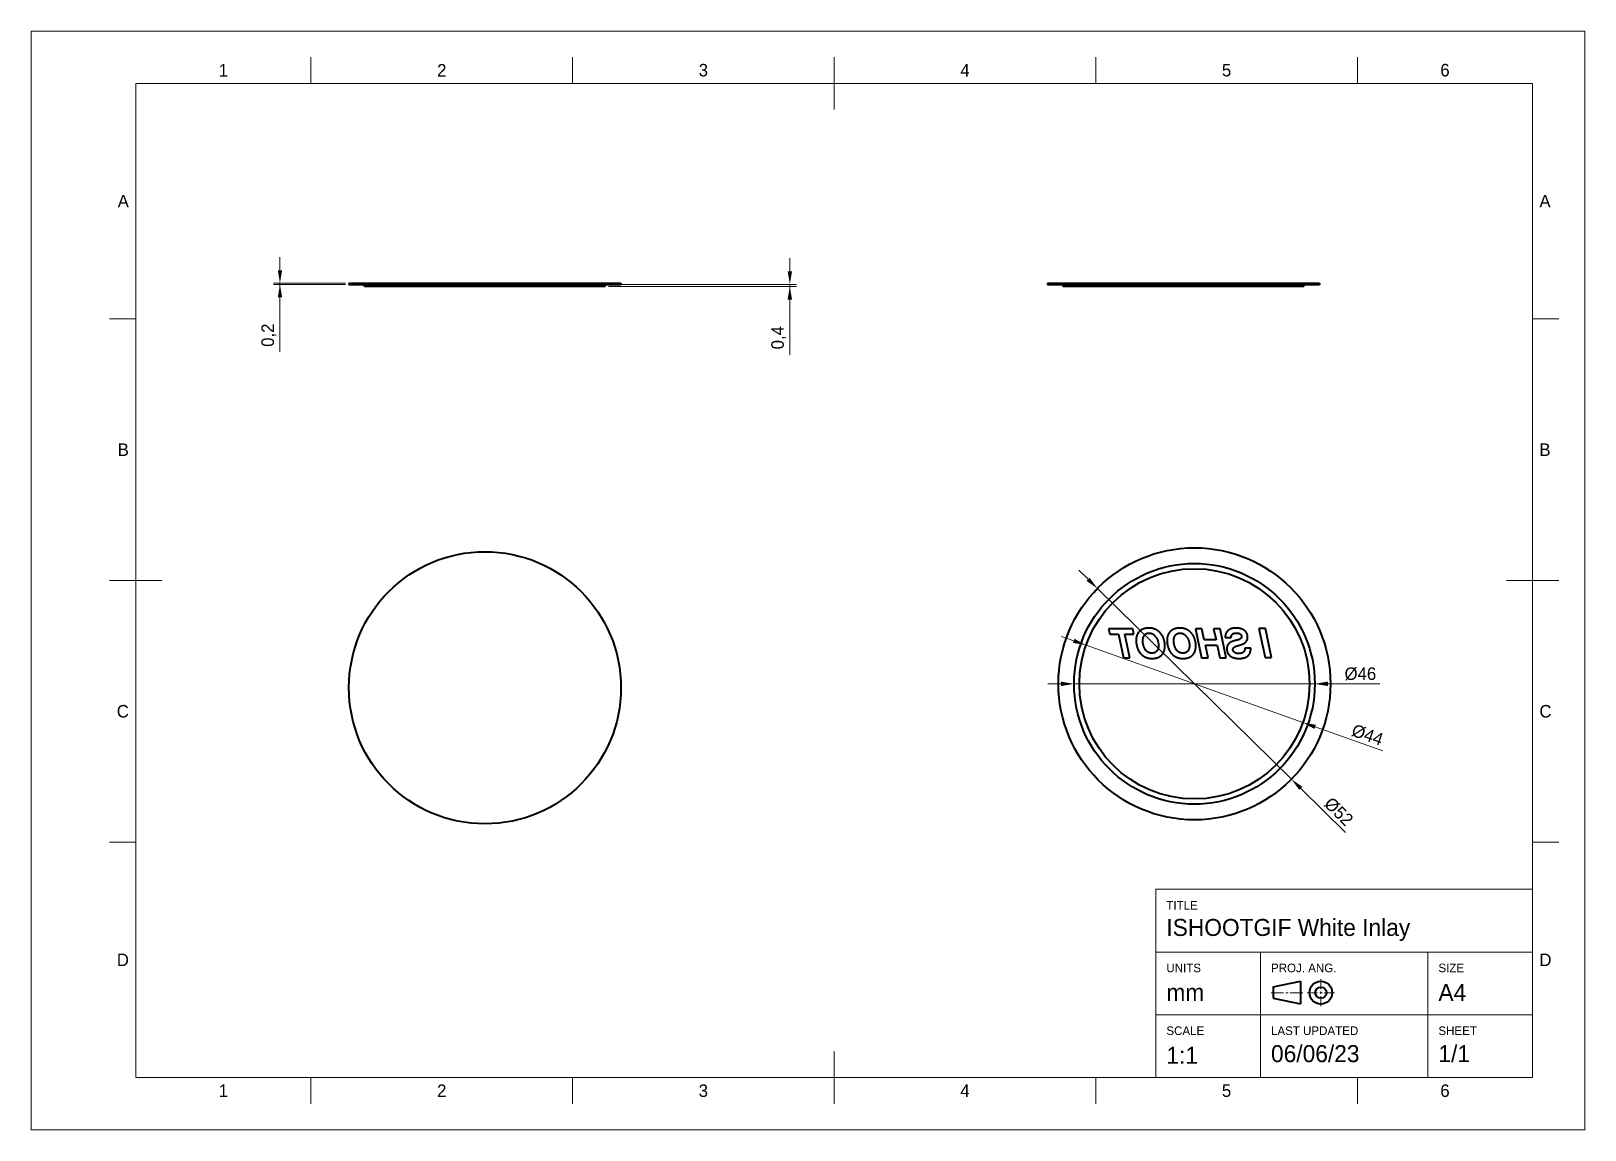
# Paper-space layout 'Sheet' of a CAD drawing. Header units: millimetres. Extents: x 0 to 297, y 0 to 210.
# The model-space entities are those that its viewports show. They can reach past a viewport. Long polylines and large blocks are cut down to what shows.
import ezdxf

# ---------------------------------------------------------------- set-up
doc = ezdxf.new("R2010")
doc.units = ezdxf.units.MM
for name, color, linetype in [('Annotations', 7, 'Continuous'), ('Border', 7, 'Continuous'), ('Geometries', 7, 'Continuous')]:
    doc.layers.add(name, color=color, linetype=linetype)
doc.styles.add('Shapr0', font='txt', dxfattribs={"height": 2.3925})
doc.styles.add('Shapr1', font='txt', dxfattribs={"height": 2.3925})
doc.styles.add('Shapr2', font='txt', dxfattribs={"height": 2.3925})
doc.styles.add('Shapr6', font='txt', dxfattribs={"height": 2.3925})
doc.dimstyles.new('ISO-25', dxfattribs={"dimtxt": 2.5, "dimasz": 2.5, "dimexe": 1.25, "dimexo": 0.625, "dimtad": 1, "dimtxsty": 'Standard', "dimcen": 2.5, "dimadec": 0, "dimazin": 0, "dimtfac": 1, "dimtmove": 0, "dimatfit": 3, "dimfxl": 1, "dimarcsym": 0})

psp = doc.layouts.new('Sheet')

msp = doc.modelspace()

# ---------------------------------------------------------------- texts
at = {"layer": 'Border', "linetype": 'Continuous', "lineweight": 15, "char_height": 2.393, "width": 2.3925, "style": 'Shapr0'}
for s, insert, attachment_point in [('1', (36.75, 201.304), 8), ('2', (78.5, 201.304), 8), ('3', (128.5, 201.304), 8), ('4', (178.5, 201.304), 8), ('5', (228.5, 201.304), 8), ('6', (270.25, 201.304), 8), ('A', (18.696, 177.5), 6), ('A', (288.304, 177.5), 4), ('B', (18.696, 130), 6), ('B', (288.304, 130), 4), ('C', (18.696, 80), 6), ('C', (288.304, 80), 4), ('D', (18.696, 32.5), 6), ('D', (288.304, 32.5), 4), ('1', (36.75, 8.696), 2), ('2', (78.5, 8.696), 2), ('3', (128.5, 8.696), 2), ('4', (178.5, 8.696), 2), ('5', (228.5, 8.696), 2), ('6', (270.25, 8.696), 2)]:
    msp.add_mtext(s, dxfattribs=dict(at, insert=insert, attachment_point=attachment_point))
at = {"layer": 'Border', "linetype": 'Continuous', "lineweight": 15, "attachment_point": 1, "style": 'Shapr1'}
for s, insert, char_height in [('TITLE', (217, 43.75), 1.65), ('ISHOOTGIF White Inlay', (217, 40.32), 3.25), ('UNITS', (217, 31.783), 1.65), ('PROJ. ANG.', (237, 31.783), 1.65), ('SIZE', (269, 31.783), 1.65), ('mm', (217, 27.9), 3.25), ('A4', (269, 27.9), 3.25), ('SCALE', (217, 19.783), 1.65), ('LAST UPDATED', (237, 19.783), 1.65), ('SHEET', (269, 19.783), 1.65), ('1:1', (217, 15.9), 3.25), ('06/06/23', (237, 16.204), 3.25), ('1/1', (269, 16.204), 3.25)]:
    msp.add_mtext(s, dxfattribs=dict(at, insert=insert, char_height=char_height))

# ---------------------------------------------------------------- blocks, each defined once
blk = doc.blocks.new('*D2')
at = {"layer": 'Annotations', "color": 0, "linetype": 'Continuous', "lineweight": 15}
for p, q in [((145.03, 164.1), (145.03, 166.6)), ((110.38, 161.6), (146.28, 161.6)), ((110.38, 161.2), (146.28, 161.2)), ((145.03, 161.2), (145.03, 161.6)), ((145.03, 161.2), (145.03, 148.14)), ((145.03, 158.7), (145.03, 156.2))]:
    blk.add_line(p, q, dxfattribs=at)
at = {"layer": 'Annotations', "color": 0}
for points in [[(144.61, 164.1), (145.45, 164.1), (145.03, 161.6)], [(145.45, 158.7), (144.61, 158.7), (145.03, 161.2)]]:
    blk.add_solid(points, dxfattribs=at)
at = {"layer": 'Defpoints', "color": 0}
for p in [(109.75, 161.6), (109.75, 161.2), (145.03, 161.6)]:
    blk.add_point(p, dxfattribs=at)
at = {"layer": 'Annotations', "color": 0, "lineweight": 15, "insert": (142.9, 151.4), "char_height": 2.393, "attachment_point": 5, "rotation": 90, "style": 'Shapr2'}
blk.add_mtext('\\A1;0,4', dxfattribs=at)
blk = doc.blocks.new('*D3')
at = {"layer": 'Annotations', "color": 0, "linetype": 'Continuous', "lineweight": 15}
for p, q in [((47.57, 164.3), (47.57, 166.8)), ((60.12, 161.8), (46.32, 161.8)), ((60.12, 161.6), (46.32, 161.6)), ((47.57, 161.8), (47.57, 161.6)), ((47.57, 161.6), (47.57, 148.67)), ((47.57, 159.1), (47.57, 156.6))]:
    blk.add_line(p, q, dxfattribs=at)
at = {"layer": 'Annotations', "color": 0}
for points in [[(47.16, 164.3), (47.99, 164.3), (47.57, 161.8)], [(47.99, 159.1), (47.16, 159.1), (47.57, 161.6)]]:
    blk.add_solid(points, dxfattribs=at)
at = {"layer": 'Defpoints', "color": 0}
for p in [(47.57, 161.6), (60.75, 161.8), (60.75, 161.6)]:
    blk.add_point(p, dxfattribs=at)
at = {"layer": 'Annotations', "color": 0, "lineweight": 15, "insert": (45.45, 151.88), "char_height": 2.393, "attachment_point": 5, "rotation": 90, "style": 'Shapr2'}
blk.add_mtext('\\A1;0,2', dxfattribs=at)
blk = doc.blocks.new('*D4')
at = {"layer": 'Annotations', "color": 0, "linetype": 'Continuous', "lineweight": 15}
for p, q in [((196.87, 85.25), (194.37, 85.25)), ((199.37, 85.25), (245.37, 85.25)), ((257.8, 85.25), (247.87, 85.25))]:
    blk.add_line(p, q, dxfattribs=at)
at = {"layer": 'Annotations', "color": 0}
for points in [[(196.87, 84.83), (196.87, 85.67), (199.37, 85.25)], [(247.87, 85.67), (247.87, 84.83), (245.37, 85.25)]]:
    blk.add_solid(points, dxfattribs=at)
at = {"layer": 'Defpoints', "color": 0}
for p in [(199.37, 85.25), (245.37, 85.25)]:
    blk.add_point(p, dxfattribs=at)
at = {"layer": 'Annotations', "color": 0, "lineweight": 15, "insert": (254.08, 87.15), "char_height": 2.393, "attachment_point": 5, "style": 'Shapr6'}
blk.add_mtext('\\A1;%%c46', dxfattribs=at)
blk = doc.blocks.new('*D5')
at = {"layer": 'Annotations', "color": 0, "linetype": 'Continuous', "lineweight": 15}
for p, q in [((199.29, 93.48), (196.93, 94.32)), ((201.64, 92.64), (243.09, 77.86)), ((245.44, 77.02), (258.35, 72.42))]:
    blk.add_line(p, q, dxfattribs=at)
at = {"layer": 'Annotations', "color": 0}
for points in [[(199.15, 93.09), (199.43, 93.87), (201.64, 92.64)], [(245.58, 77.42), (245.3, 76.63), (243.09, 77.86)]]:
    blk.add_solid(points, dxfattribs=at)
at = {"layer": 'Defpoints', "color": 0}
for p in [(201.64, 92.64), (243.09, 77.86)]:
    blk.add_point(p, dxfattribs=at)
at = {"layer": 'Annotations', "color": 0, "lineweight": 15, "insert": (255.43, 75.48), "char_height": 2.393, "attachment_point": 5, "rotation": 340.3767, "style": 'Shapr6'}
blk.add_mtext('\\A1;%%c44', dxfattribs=at)
blk = doc.blocks.new('*D6')
at = {"layer": 'Annotations', "color": 0, "linetype": 'Continuous', "lineweight": 15}
for p, q in [((202.04, 105.23), (200.25, 106.98)), ((203.82, 103.47), (240.91, 67.03)), ((242.69, 65.28), (251.25, 56.86))]:
    blk.add_line(p, q, dxfattribs=at)
at = {"layer": 'Annotations', "color": 0}
for points in [[(201.75, 104.93), (202.33, 105.52), (203.82, 103.47)], [(242.99, 65.57), (242.4, 64.98), (240.91, 67.03)]]:
    blk.add_solid(points, dxfattribs=at)
at = {"layer": 'Defpoints', "color": 0}
for p in [(203.82, 103.47), (240.91, 67.03)]:
    blk.add_point(p, dxfattribs=at)
at = {"layer": 'Annotations', "color": 0, "lineweight": 15, "insert": (249.93, 60.82), "char_height": 2.393, "attachment_point": 5, "rotation": 315.4999, "style": 'Shapr6'}
blk.add_mtext('\\A1;%%c52', dxfattribs=at)
blk = doc.blocks.new('*U7')
at = {"layer": 'Border', "linetype": 'Continuous', "lineweight": 15}
for p, q in [((287, 46), (215, 46)), ((215, 10), (215, 46)), ((287, 10), (287, 46)), ((287, 34), (215, 34)), ((235, 10), (235, 34)), ((267, 10), (267, 34)), ((246.53, 26.88), (246.53, 28.83)), ((237, 26.23), (239.38, 26.23)), ((239.82, 26.23), (240.25, 26.23)), ((243.07, 26.23), (240.68, 26.23)), ((245.88, 26.23), (243.93, 26.23)), ((246.32, 26.23), (246.75, 26.23)), ((246.53, 26.02), (246.53, 26.45)), ((246.53, 25.58), (246.53, 23.63)), ((247.18, 26.23), (249.13, 26.23)), ((287, 22), (215, 22)), ((287, 10), (215, 10))]:
    blk.add_line(p, q, dxfattribs=at)
at = {"layer": 'Border', "linetype": 'Continuous', "lineweight": 40}
for p, q in [((237.43, 27.32), (242.63, 28.4)), ((237.43, 27.32), (237.43, 25.15)), ((242.63, 28.4), (242.63, 24.07)), ((237.43, 25.15), (242.63, 24.07))]:
    blk.add_line(p, q, dxfattribs=at)
for radius in [2.17, 1.08]:
    blk.add_circle((246.53, 26.23), radius, dxfattribs=at)

# ---------------------------------------------------------------- dimensions: what is measured, and where the dimension line sits
at = {"layer": 'Annotations', "linetype": 'Continuous', "lineweight": 15}
for base, p1, p2, picture, middle in [((47.572, 161.6), (60.75, 161.8), (60.75, 161.6), '*D3', (47.572, 151.879)), ((145.029, 161.6), (109.75, 161.2), (109.75, 161.6), '*D2', (145.029, 151.404))]:
    dim = msp.add_linear_dim(base=base, p1=p1, p2=p2, angle=90, dimstyle='ISO-25', override={"dimscale": 1, "dimgap": 0.7, "dimdec": 2, "dimlfac": 1, "dimrnd": 0.01, "dimzin": 8, "dimdsep": 44, "dimtxsty": 'Shapr2', "dimse1": 0, "dimse2": 0, "dimadec": 2, "dimtol": 0, "dimlim": 0, "dimtp": 0, "dimtm": 0, "dimtfac": 0.6, "dimtdec": 8, "dimfrac": 2, "dimtolj": 1, "dimlwd": 15, "dimlwe": 15}, dxfattribs=at)
    dim.commit()
    dim.dimension.update_dxf_attribs({"geometry": picture, "text_midpoint": middle, "dimtype": 160})
for p1, p2, picture, middle in [((203.821, 103.475), (240.91, 67.027), '*D6', (248.601, 59.47)), ((201.643, 92.639), (243.088, 77.863), '*D5', (254.791, 73.69))]:
    dim = msp.add_diameter_dim_2p(p1=p1, p2=p2, dimstyle='ISO-25', override={"dimscale": 1, "dimgap": 0.7, "dimdec": 2, "dimlfac": 1, "dimrnd": 0.01, "dimzin": 8, "dimdsep": 44, "dimtxsty": 'Shapr6', "dimcen": 2.5, "dimadec": 2, "dimtol": 0, "dimlim": 0, "dimtp": 0, "dimtm": 0, "dimtfac": 0.6, "dimtdec": 8, "dimtofl": 1, "dimfrac": 2, "dimtolj": 1, "dimlwd": 15, "dimlwe": 15}, dxfattribs=at)
    dim.commit()
    dim.dimension.update_dxf_attribs({"geometry": picture, "text_midpoint": middle, "dimtype": 163})
dim = msp.add_diameter_dim_2p(p1=(199.365, 85.251), p2=(245.365, 85.251), dimstyle='ISO-25', override={"dimscale": 1, "dimgap": 0.7, "dimdec": 2, "dimlfac": 1, "dimrnd": 0.01, "dimzin": 8, "dimdsep": 44, "dimtxsty": 'Shapr6', "dimcen": 2.5, "dimadec": 2, "dimtol": 0, "dimlim": 0, "dimtp": 0, "dimtm": 0, "dimtfac": 0.6, "dimtdec": 8, "dimtofl": 1, "dimfrac": 2, "dimtolj": 1, "dimlwd": 15, "dimlwe": 15}, dxfattribs=at)
dim.commit()
dim.dimension.update_dxf_attribs({"geometry": '*D4', "text_midpoint": (254.085, 87.147)})

# ---------------------------------------------------------------- linework, layer by layer
at = {"layer": 'Border', "linetype": 'Continuous', "lineweight": 15}
for p, q in [((53.5, 200), (53.5, 205)), ((103.5, 200), (103.5, 205)), ((153.5, 195), (153.5, 205)), ((203.5, 200), (203.5, 205)), ((253.5, 200), (253.5, 205)), ((287, 200), (20, 200)), ((20, 200), (20, 10)), ((287, 10), (287, 200)), ((20, 155), (15, 155)), ((287, 155), (292, 155)), ((25, 105), (15, 105)), ((282, 105), (292, 105)), ((20, 55), (15, 55)), ((287, 55), (292, 55)), ((153.5, 15), (153.5, 5)), ((20, 10), (287, 10)), ((53.5, 10), (53.5, 5)), ((103.5, 10), (103.5, 5)), ((203.5, 10), (203.5, 5)), ((253.5, 10), (253.5, 5))]:
    msp.add_line(p, q, dxfattribs=at)
at = {"layer": 'Geometries', "linetype": 'Continuous', "lineweight": 40}
for p, q in [((60.75, 161.8), (60.75, 161.6)), ((60.75, 161.8), (112.75, 161.8)), ((60.75, 161.6), (63.75, 161.6)), ((63.75, 161.2), (63.75, 161.6)), ((63.75, 161.6), (109.75, 161.6)), ((109.75, 161.2), (63.75, 161.2)), ((109.75, 161.2), (109.75, 161.6)), ((109.75, 161.6), (112.75, 161.6)), ((112.75, 161.8), (112.75, 161.6)), ((194.25, 161.8), (194.25, 161.6)), ((194.25, 161.8), (246.25, 161.8)), ((194.25, 161.6), (197.25, 161.6)), ((197.25, 161.2), (197.25, 161.6)), ((197.25, 161.6), (243.25, 161.6)), ((243.25, 161.2), (197.25, 161.2)), ((243.25, 161.2), (243.25, 161.6)), ((243.25, 161.6), (246.25, 161.6)), ((246.25, 161.8), (246.25, 161.6)), ((210.588, 95.78), (205.949, 95.78)), ((205.949, 95.78), (206.167, 94.752)), ((210.806, 94.752), (210.588, 95.78)), ((223.788, 95.78), (222.558, 95.78)), ((222.558, 95.78), (223.733, 90.222)), ((224.239, 93.647), (223.788, 95.78)), ((226.041, 95.78), (226.037, 95.779)), ((226.037, 95.779), (226.488, 93.647)), ((227.267, 95.78), (226.041, 95.78)), ((228.434, 90.222), (227.267, 95.78)), ((235.923, 95.836), (234.693, 95.836)), ((234.693, 95.836), (235.868, 90.278)), ((237.09, 90.278), (235.923, 95.836)), ((206.167, 94.752), (207.833, 94.752)), ((207.833, 94.752), (208.783, 90.222)), ((209.063, 94.752), (210.806, 94.752)), ((210.012, 90.222), (209.063, 94.752)), ((226.488, 93.647), (224.239, 93.647)), ((224.963, 90.222), (224.457, 92.62)), ((224.457, 92.62), (226.706, 92.62)), ((226.706, 92.62), (227.212, 90.222)), ((228.242, 94.122), (229.402, 94.122)), ((208.783, 90.222), (210.012, 90.222)), ((223.733, 90.222), (224.963, 90.222)), ((227.212, 90.222), (228.434, 90.222)), ((233.138, 92.067), (231.978, 92.067)), ((235.868, 90.278), (237.09, 90.278))]:
    msp.add_line(p, q, dxfattribs=at)
at = {"layer": 'Geometries', "linetype": 'Continuous', "lineweight": 40, "flags": 128}
for points in [[(213.681, 95.912), (213.645, 95.912), (213.595, 95.911), (213.545, 95.91), (213.495, 95.908), (213.445, 95.905), (213.395, 95.902), (213.345, 95.898), (213.296, 95.893), (213.246, 95.887), (213.196, 95.881), (213.147, 95.874), (213.106, 95.868), (213.065, 95.861), (213.024, 95.853), (212.983, 95.845), (212.942, 95.837), (212.901, 95.828), (212.859, 95.817), (212.816, 95.806), (212.773, 95.795), (212.731, 95.782), (212.689, 95.769), (212.647, 95.756), (212.609, 95.742), (212.571, 95.729), (212.534, 95.714), (212.497, 95.699), (212.459, 95.683), (212.423, 95.667), (212.386, 95.65), (212.35, 95.632), (212.322, 95.617), (212.293, 95.602), (212.265, 95.587), (212.237, 95.57), (212.209, 95.554), (212.18, 95.536), (212.152, 95.518), (212.123, 95.499), (212.095, 95.479), (212.068, 95.46), (212.039, 95.438), (212.011, 95.416), (211.983, 95.394), (211.956, 95.371), (211.929, 95.347), (211.902, 95.323), (211.876, 95.299), (211.851, 95.274), (211.826, 95.248), (211.801, 95.222), (211.777, 95.196), (211.753, 95.169), (211.73, 95.142), (211.707, 95.114), (211.685, 95.086), (211.662, 95.055), (211.639, 95.023), (211.616, 94.991), (211.595, 94.959), (211.574, 94.926), (211.555, 94.895), (211.537, 94.865), (211.519, 94.834), (211.502, 94.802), (211.485, 94.771), (211.469, 94.739), (211.453, 94.706), (211.438, 94.674), (211.424, 94.641), (211.409, 94.609), (211.396, 94.576), (211.383, 94.542), (211.37, 94.509), (211.358, 94.475), (211.347, 94.441), (211.335, 94.405), (211.324, 94.369), (211.313, 94.332), (211.303, 94.295), (211.294, 94.258), (211.284, 94.215), (211.275, 94.173), (211.266, 94.13), (211.259, 94.087), (211.252, 94.044), (211.245, 94.001), (211.239, 93.958), (211.234, 93.914), (211.23, 93.871), (211.226, 93.827), (211.222, 93.784), (211.219, 93.74), (211.217, 93.697), (211.215, 93.653), (211.214, 93.61), (211.214, 93.566), (211.213, 93.523), (211.214, 93.479), (211.215, 93.423), (211.216, 93.367), (211.219, 93.311), (211.222, 93.255), (211.226, 93.199), (211.23, 93.148), (211.234, 93.098), (211.239, 93.048), (211.245, 92.998), (211.252, 92.948), (211.258, 92.898), (211.266, 92.848), (211.274, 92.798), (211.283, 92.749), (211.292, 92.699), (211.302, 92.65), (211.313, 92.6), (211.324, 92.551), (211.336, 92.502), (211.348, 92.453), (211.361, 92.405), (211.375, 92.356), (211.389, 92.308), (211.405, 92.257), (211.421, 92.206), (211.438, 92.156), (211.456, 92.106), (211.474, 92.056), (211.493, 92.006), (211.511, 91.963), (211.528, 91.92), (211.547, 91.878), (211.566, 91.836), (211.585, 91.794), (211.605, 91.752), (211.626, 91.71), (211.647, 91.669), (211.669, 91.628), (211.691, 91.587), (211.714, 91.547), (211.737, 91.507), (211.761, 91.467), (211.786, 91.428), (211.811, 91.389), (211.838, 91.349), (211.865, 91.309), (211.893, 91.269), (211.922, 91.23), (211.951, 91.191), (211.979, 91.156), (212.007, 91.12), (212.036, 91.086), (212.066, 91.051), (212.095, 91.017), (212.126, 90.984), (212.157, 90.951), (212.189, 90.919), (212.221, 90.887), (212.253, 90.856), (212.286, 90.825), (212.32, 90.795), (212.354, 90.765), (212.389, 90.736), (212.424, 90.708), (212.456, 90.683), (212.487, 90.658), (212.52, 90.634), (212.552, 90.611), (212.586, 90.588), (212.619, 90.565), (212.657, 90.541), (212.695, 90.517), (212.734, 90.493), (212.773, 90.47), (212.812, 90.448), (212.845, 90.43), (212.878, 90.412), (212.912, 90.395), (212.945, 90.378), (212.979, 90.361), (213.013, 90.345), (213.048, 90.33), (213.082, 90.315), (213.117, 90.301), (213.152, 90.287), (213.188, 90.274), (213.223, 90.261), (213.261, 90.248), (213.3, 90.235), (213.338, 90.223), (213.377, 90.212), (213.416, 90.201), (213.455, 90.191), (213.493, 90.182), (213.532, 90.173), (213.571, 90.164), (213.61, 90.156), (213.649, 90.149), (213.688, 90.142), (213.727, 90.136), (213.766, 90.13), (213.806, 90.125), (213.845, 90.12), (213.894, 90.115), (213.944, 90.11), (213.993, 90.106), (214.043, 90.103), (214.094, 90.101), (214.146, 90.099), (214.197, 90.098), (214.249, 90.098)], [(214.249, 90.098), (214.298, 90.098), (214.346, 90.099), (214.395, 90.1), (214.444, 90.102), (214.492, 90.105), (214.541, 90.108), (214.59, 90.112), (214.638, 90.116), (214.687, 90.121), (214.735, 90.127), (214.783, 90.134), (214.831, 90.141), (214.867, 90.147), (214.903, 90.153), (214.939, 90.16), (214.975, 90.167), (215.011, 90.175), (215.046, 90.183), (215.082, 90.192), (215.117, 90.201), (215.156, 90.211), (215.193, 90.222), (215.231, 90.234), (215.269, 90.246), (215.306, 90.258), (215.343, 90.272), (215.38, 90.286), (215.417, 90.3), (215.447, 90.313), (215.478, 90.326), (215.508, 90.34), (215.538, 90.354), (215.568, 90.368), (215.597, 90.383), (215.626, 90.399), (215.655, 90.415), (215.684, 90.431), (215.712, 90.448), (215.741, 90.465), (215.768, 90.483), (215.796, 90.501), (215.823, 90.52), (215.85, 90.539), (215.879, 90.56), (215.907, 90.581), (215.934, 90.603), (215.962, 90.626), (215.988, 90.649), (216.013, 90.671), (216.038, 90.693), (216.062, 90.716), (216.085, 90.739), (216.108, 90.762), (216.131, 90.786), (216.154, 90.811), (216.175, 90.835), (216.197, 90.861), (216.218, 90.886), (216.239, 90.912), (216.259, 90.938), (216.279, 90.965), (216.298, 90.992), (216.317, 91.019), (216.336, 91.049), (216.355, 91.079), (216.374, 91.109), (216.392, 91.14), (216.41, 91.171), (216.429, 91.206), (216.447, 91.241), (216.464, 91.277), (216.481, 91.313), (216.498, 91.35), (216.513, 91.387), (216.528, 91.424), (216.542, 91.461), (216.556, 91.498), (216.569, 91.536), (216.581, 91.574), (216.593, 91.612), (216.604, 91.652), (216.615, 91.693), (216.626, 91.734), (216.636, 91.775), (216.643, 91.809), (216.651, 91.844), (216.658, 91.879), (216.664, 91.914), (216.672, 91.961), (216.679, 92.008), (216.686, 92.056), (216.692, 92.103), (216.697, 92.15), (216.701, 92.198), (216.705, 92.245), (216.709, 92.292), (216.711, 92.34), (216.713, 92.387), (216.715, 92.435), (216.716, 92.483), (216.716, 92.53), (216.716, 92.578), (216.716, 92.625), (216.715, 92.676), (216.713, 92.727), (216.71, 92.778), (216.707, 92.829), (216.704, 92.88), (216.699, 92.93), (216.694, 92.981), (216.689, 93.031), (216.683, 93.081), (216.676, 93.131), (216.668, 93.181), (216.66, 93.231), (216.652, 93.281), (216.642, 93.33), (216.632, 93.38), (216.621, 93.429), (216.61, 93.479), (216.598, 93.528), (216.585, 93.577), (216.572, 93.625), (216.558, 93.674), (216.543, 93.722), (216.528, 93.77), (216.512, 93.818), (216.498, 93.856), (216.485, 93.894), (216.471, 93.932), (216.456, 93.97), (216.441, 94.008), (216.426, 94.045), (216.41, 94.082), (216.394, 94.119), (216.376, 94.159), (216.358, 94.198), (216.339, 94.237), (216.32, 94.276), (216.3, 94.314), (216.279, 94.353), (216.258, 94.391), (216.237, 94.428), (216.215, 94.466), (216.193, 94.503), (216.17, 94.54), (216.147, 94.576), (216.123, 94.612), (216.099, 94.648), (216.074, 94.684), (216.049, 94.719), (216.023, 94.754), (215.997, 94.788), (215.968, 94.825), (215.939, 94.861), (215.91, 94.896), (215.88, 94.931), (215.849, 94.966), (215.818, 95), (215.788, 95.032), (215.758, 95.063), (215.727, 95.093), (215.696, 95.124), (215.664, 95.153), (215.632, 95.182), (215.6, 95.211), (215.567, 95.239), (215.534, 95.267), (215.5, 95.294), (215.466, 95.321), (215.431, 95.347), (215.396, 95.372), (215.361, 95.398), (215.325, 95.422), (215.289, 95.446), (215.252, 95.47), (215.216, 95.492), (215.175, 95.517), (215.134, 95.54), (215.093, 95.563), (215.052, 95.586), (215.01, 95.608), (214.968, 95.629), (214.932, 95.646), (214.895, 95.663), (214.859, 95.68), (214.822, 95.695), (214.784, 95.711), (214.747, 95.725), (214.709, 95.74), (214.672, 95.753), (214.633, 95.766), (214.595, 95.778), (214.557, 95.79), (214.518, 95.801), (214.479, 95.812), (214.44, 95.822), (214.401, 95.832), (214.362, 95.841), (214.323, 95.849), (214.283, 95.857), (214.241, 95.865), (214.198, 95.872), (214.155, 95.879), (214.111, 95.885), (214.068, 95.89), (214.025, 95.895), (213.982, 95.899), (213.939, 95.902), (213.896, 95.905), (213.853, 95.908), (213.81, 95.91), (213.767, 95.911), (213.724, 95.912), (213.681, 95.912)], [(219.598, 95.912), (219.55, 95.912), (219.502, 95.911), (219.455, 95.909), (219.407, 95.907), (219.359, 95.905), (219.312, 95.902), (219.264, 95.898), (219.217, 95.893), (219.169, 95.888), (219.122, 95.882), (219.075, 95.876), (219.028, 95.869), (218.981, 95.861), (218.934, 95.852), (218.887, 95.843), (218.852, 95.835), (218.817, 95.827), (218.782, 95.819), (218.748, 95.81), (218.71, 95.8), (218.673, 95.79), (218.637, 95.779), (218.6, 95.767), (218.563, 95.755), (218.527, 95.743), (218.49, 95.729), (218.454, 95.716), (218.416, 95.7), (218.378, 95.684), (218.34, 95.667), (218.303, 95.65), (218.273, 95.635), (218.244, 95.62), (218.215, 95.605), (218.186, 95.589), (218.157, 95.572), (218.129, 95.556), (218.1, 95.538), (218.073, 95.52), (218.045, 95.502), (218.018, 95.483), (217.989, 95.463), (217.961, 95.442), (217.933, 95.42), (217.906, 95.398), (217.879, 95.376), (217.854, 95.354), (217.829, 95.332), (217.805, 95.31), (217.781, 95.287), (217.757, 95.264), (217.734, 95.24), (217.712, 95.216), (217.69, 95.191), (217.668, 95.166), (217.646, 95.141), (217.626, 95.116), (217.605, 95.09), (217.585, 95.064), (217.565, 95.037), (217.546, 95.01), (217.526, 94.981), (217.506, 94.951), (217.487, 94.921), (217.469, 94.891), (217.451, 94.86), (217.431, 94.825), (217.411, 94.789), (217.393, 94.753), (217.375, 94.716), (217.357, 94.679), (217.341, 94.642), (217.325, 94.605), (217.309, 94.567), (217.294, 94.53), (217.28, 94.491), (217.267, 94.453), (217.254, 94.414), (217.244, 94.382), (217.235, 94.349), (217.226, 94.316), (217.217, 94.282), (217.209, 94.249), (217.199, 94.207), (217.19, 94.165), (217.182, 94.122), (217.174, 94.08), (217.167, 94.037), (217.161, 93.994), (217.155, 93.951), (217.15, 93.908), (217.146, 93.865), (217.142, 93.822), (217.139, 93.779), (217.136, 93.736), (217.134, 93.692), (217.132, 93.649), (217.131, 93.606), (217.13, 93.563), (217.13, 93.52), (217.13, 93.476), (217.131, 93.421), (217.133, 93.365), (217.136, 93.31), (217.139, 93.254), (217.142, 93.199), (217.147, 93.142), (217.152, 93.086), (217.158, 93.03), (217.165, 92.974), (217.172, 92.918), (217.181, 92.862), (217.19, 92.806), (217.199, 92.75), (217.21, 92.695), (217.221, 92.639), (217.233, 92.584), (217.246, 92.529), (217.26, 92.474), (217.274, 92.419), (217.289, 92.365), (217.303, 92.317), (217.317, 92.27), (217.332, 92.223), (217.348, 92.176), (217.364, 92.13), (217.381, 92.083), (217.396, 92.042), (217.413, 92), (217.429, 91.959), (217.446, 91.918), (217.464, 91.877), (217.482, 91.836), (217.501, 91.796), (217.52, 91.756), (217.54, 91.716), (217.56, 91.676), (217.581, 91.637), (217.602, 91.598), (217.624, 91.559), (217.646, 91.52), (217.669, 91.482), (217.692, 91.444), (217.716, 91.406), (217.741, 91.369), (217.767, 91.33), (217.794, 91.291), (217.822, 91.253), (217.85, 91.215), (217.879, 91.177), (217.908, 91.14), (217.936, 91.105), (217.965, 91.071), (217.994, 91.038), (218.024, 91.004), (218.054, 90.972), (218.085, 90.939), (218.116, 90.908), (218.148, 90.877), (218.18, 90.846), (218.213, 90.816), (218.247, 90.786), (218.28, 90.757), (218.315, 90.729), (218.349, 90.701), (218.384, 90.673), (218.42, 90.647), (218.456, 90.62), (218.492, 90.595), (218.523, 90.574), (218.553, 90.554), (218.584, 90.534), (218.615, 90.514), (218.647, 90.495), (218.678, 90.476), (218.71, 90.458), (218.742, 90.44), (218.776, 90.422), (218.81, 90.404), (218.845, 90.386), (218.879, 90.369), (218.914, 90.353), (218.949, 90.337), (218.985, 90.321), (219.02, 90.306), (219.056, 90.292), (219.092, 90.278), (219.128, 90.265), (219.165, 90.252), (219.201, 90.24), (219.238, 90.228), (219.275, 90.217), (219.312, 90.207), (219.349, 90.197), (219.387, 90.187), (219.427, 90.178), (219.468, 90.168), (219.509, 90.16), (219.55, 90.152), (219.591, 90.145), (219.632, 90.138), (219.676, 90.131), (219.72, 90.125), (219.764, 90.12), (219.808, 90.115), (219.852, 90.111), (219.897, 90.107), (219.941, 90.104), (219.986, 90.102), (220.031, 90.1), (220.076, 90.099), (220.121, 90.098), (220.166, 90.098)], [(220.166, 90.098), (220.22, 90.098), (220.275, 90.099), (220.329, 90.101), (220.384, 90.103), (220.438, 90.106), (220.483, 90.11), (220.528, 90.114), (220.573, 90.118), (220.618, 90.123), (220.662, 90.128), (220.707, 90.135), (220.751, 90.141), (220.796, 90.149), (220.84, 90.157), (220.884, 90.166), (220.928, 90.175), (220.972, 90.185), (221.016, 90.196), (221.059, 90.207), (221.102, 90.22), (221.14, 90.231), (221.178, 90.243), (221.216, 90.256), (221.253, 90.269), (221.29, 90.283), (221.327, 90.298), (221.364, 90.313), (221.401, 90.329), (221.437, 90.346), (221.473, 90.363), (221.509, 90.381), (221.544, 90.4), (221.58, 90.419), (221.614, 90.439), (221.642, 90.456), (221.669, 90.473), (221.696, 90.49), (221.722, 90.508), (221.749, 90.526), (221.776, 90.546), (221.804, 90.566), (221.831, 90.587), (221.857, 90.608), (221.883, 90.63), (221.911, 90.654), (221.938, 90.678), (221.964, 90.702), (221.99, 90.727), (222.016, 90.753), (222.041, 90.779), (222.065, 90.805), (222.089, 90.832), (222.113, 90.86), (222.136, 90.887), (222.158, 90.916), (222.18, 90.944), (222.202, 90.974), (222.222, 91.003), (222.243, 91.033), (222.261, 91.061), (222.278, 91.088), (222.295, 91.117), (222.312, 91.145), (222.328, 91.174), (222.344, 91.203), (222.36, 91.235), (222.376, 91.267), (222.392, 91.3), (222.407, 91.332), (222.421, 91.365), (222.435, 91.399), (222.448, 91.432), (222.461, 91.466), (222.473, 91.5), (222.485, 91.534), (222.496, 91.568), (222.507, 91.602), (222.517, 91.637), (222.526, 91.671), (222.536, 91.706), (222.545, 91.743), (222.554, 91.781), (222.562, 91.818), (222.57, 91.856), (222.577, 91.893), (222.584, 91.935), (222.591, 91.976), (222.597, 92.018), (222.603, 92.06), (222.608, 92.101), (222.613, 92.143), (222.617, 92.185), (222.621, 92.228), (222.624, 92.269), (222.626, 92.311), (222.629, 92.354), (222.63, 92.396), (222.632, 92.452), (222.633, 92.508), (222.633, 92.564), (222.633, 92.62), (222.631, 92.677), (222.629, 92.733), (222.627, 92.789), (222.623, 92.845), (222.619, 92.901), (222.615, 92.946), (222.61, 92.992), (222.605, 93.037), (222.599, 93.083), (222.593, 93.128), (222.586, 93.173), (222.579, 93.219), (222.571, 93.264), (222.563, 93.31), (222.554, 93.356), (222.544, 93.403), (222.534, 93.449), (222.523, 93.495), (222.511, 93.54), (222.499, 93.586), (222.487, 93.631), (222.474, 93.677), (222.46, 93.722), (222.446, 93.767), (222.431, 93.812), (222.415, 93.856), (222.399, 93.901), (222.383, 93.945), (222.365, 93.99), (222.346, 94.036), (222.327, 94.081), (222.308, 94.126), (222.287, 94.171), (222.267, 94.214), (222.246, 94.257), (222.224, 94.3), (222.202, 94.342), (222.179, 94.384), (222.155, 94.426), (222.131, 94.467), (222.107, 94.508), (222.081, 94.549), (222.055, 94.589), (222.029, 94.629), (222.002, 94.668), (221.974, 94.707), (221.946, 94.746), (221.917, 94.784), (221.891, 94.817), (221.865, 94.85), (221.838, 94.882), (221.811, 94.914), (221.783, 94.946), (221.755, 94.978), (221.724, 95.012), (221.691, 95.046), (221.659, 95.079), (221.625, 95.112), (221.591, 95.144), (221.557, 95.175), (221.522, 95.206), (221.487, 95.237), (221.451, 95.267), (221.414, 95.296), (221.377, 95.325), (221.34, 95.353), (221.302, 95.38), (221.264, 95.407), (221.225, 95.433), (221.191, 95.456), (221.155, 95.478), (221.12, 95.5), (221.084, 95.521), (221.048, 95.542), (221.012, 95.563), (220.978, 95.581), (220.943, 95.599), (220.908, 95.617), (220.874, 95.634), (220.838, 95.651), (220.803, 95.667), (220.767, 95.683), (220.732, 95.698), (220.696, 95.713), (220.659, 95.727), (220.623, 95.741), (220.586, 95.754), (220.549, 95.766), (220.512, 95.778), (220.475, 95.79), (220.437, 95.801), (220.4, 95.811), (220.362, 95.821), (220.322, 95.831), (220.281, 95.84), (220.24, 95.849), (220.199, 95.857), (220.158, 95.865), (220.116, 95.872), (220.073, 95.878), (220.031, 95.884), (219.988, 95.89), (219.945, 95.894), (219.902, 95.899), (219.859, 95.902), (219.816, 95.905), (219.772, 95.908), (219.729, 95.91), (219.685, 95.911), (219.641, 95.912), (219.598, 95.912)], [(231.13, 92.69), (231.182, 92.705), (231.235, 92.722), (231.287, 92.739), (231.339, 92.757), (231.391, 92.775), (231.443, 92.795), (231.491, 92.813), (231.54, 92.833), (231.588, 92.852), (231.617, 92.865), (231.645, 92.877), (231.674, 92.89), (231.702, 92.903), (231.73, 92.917), (231.758, 92.931), (231.786, 92.946), (231.813, 92.961), (231.84, 92.977), (231.867, 92.993), (231.895, 93.01), (231.922, 93.028), (231.949, 93.046), (231.975, 93.065), (232.001, 93.084), (232.023, 93.101), (232.045, 93.118), (232.066, 93.135), (232.087, 93.153), (232.107, 93.171), (232.127, 93.189), (232.147, 93.208), (232.166, 93.227), (232.185, 93.247), (232.204, 93.267), (232.223, 93.288), (232.241, 93.31), (232.259, 93.332), (232.276, 93.355), (232.293, 93.378), (232.308, 93.4), (232.323, 93.423), (232.338, 93.446), (232.352, 93.469), (232.366, 93.493), (232.379, 93.517), (232.392, 93.541), (232.405, 93.565), (232.416, 93.59), (232.428, 93.615), (232.437, 93.637), (232.446, 93.659), (232.454, 93.681), (232.462, 93.704), (232.469, 93.727), (232.476, 93.75), (232.483, 93.775), (232.489, 93.801), (232.495, 93.827), (232.501, 93.853), (232.505, 93.879), (232.511, 93.911), (232.516, 93.944), (232.52, 93.977), (232.523, 94.01), (232.526, 94.043), (232.528, 94.076), (232.529, 94.109), (232.53, 94.142), (232.531, 94.178), (232.531, 94.213), (232.53, 94.249), (232.529, 94.285), (232.527, 94.316), (232.525, 94.347), (232.522, 94.378), (232.519, 94.408), (232.515, 94.439), (232.511, 94.47), (232.506, 94.501), (232.5, 94.531), (232.494, 94.562), (232.488, 94.592), (232.481, 94.622), (232.473, 94.652), (232.466, 94.678), (232.458, 94.703), (232.45, 94.728), (232.442, 94.752), (232.433, 94.777), (232.422, 94.804), (232.411, 94.83), (232.4, 94.856), (232.388, 94.882), (232.375, 94.908), (232.362, 94.933), (232.348, 94.958), (232.333, 94.983), (232.318, 95.007), (232.303, 95.032), (232.283, 95.061), (232.263, 95.091), (232.242, 95.12), (232.221, 95.148), (232.201, 95.173), (232.181, 95.198), (232.16, 95.222), (232.139, 95.246), (232.118, 95.269), (232.093, 95.295), (232.068, 95.32), (232.042, 95.345), (232.015, 95.369), (231.988, 95.392), (231.961, 95.415), (231.933, 95.438), (231.904, 95.459), (231.881, 95.476), (231.858, 95.493), (231.834, 95.509), (231.81, 95.524), (231.786, 95.54), (231.753, 95.56), (231.72, 95.579), (231.686, 95.598), (231.652, 95.617), (231.62, 95.633), (231.588, 95.649), (231.555, 95.665), (231.522, 95.68), (231.489, 95.694), (231.455, 95.708), (231.422, 95.722), (231.388, 95.735), (231.354, 95.747), (231.319, 95.759), (231.285, 95.77), (231.25, 95.781), (231.215, 95.791), (231.18, 95.801), (231.145, 95.81), (231.11, 95.819), (231.075, 95.827), (231.04, 95.835), (230.993, 95.845), (230.947, 95.854), (230.901, 95.862), (230.854, 95.87), (230.808, 95.877), (230.762, 95.884), (230.717, 95.889), (230.671, 95.894), (230.625, 95.899), (230.579, 95.903), (230.534, 95.906), (230.488, 95.908), (230.442, 95.91), (230.396, 95.911), (230.35, 95.912), (230.304, 95.912), (230.258, 95.911), (230.212, 95.91), (230.166, 95.908), (230.12, 95.906), (230.075, 95.903), (230.029, 95.9), (229.983, 95.895), (229.934, 95.89), (229.885, 95.884), (229.837, 95.878), (229.8, 95.872), (229.764, 95.866), (229.727, 95.86), (229.691, 95.853), (229.651, 95.845), (229.611, 95.836), (229.571, 95.827), (229.532, 95.817), (229.5, 95.809), (229.469, 95.8), (229.437, 95.791), (229.406, 95.781), (229.375, 95.771), (229.344, 95.76), (229.313, 95.749), (229.283, 95.737), (229.252, 95.725), (229.222, 95.712), (229.191, 95.698), (229.16, 95.683), (229.129, 95.668), (229.098, 95.652), (229.068, 95.635), (229.04, 95.619), (229.012, 95.603), (228.984, 95.586), (228.957, 95.568), (228.93, 95.55), (228.904, 95.532), (228.878, 95.512), (228.852, 95.493), (228.827, 95.473), (228.802, 95.452), (228.777, 95.431), (228.753, 95.409), (228.728, 95.385), (228.704, 95.361), (228.68, 95.336), (228.657, 95.311), (228.637, 95.289), (228.618, 95.266), (228.6, 95.243), (228.581, 95.22), (228.564, 95.197), (228.546, 95.173), (228.53, 95.149), (228.513, 95.124), (228.497, 95.1), (228.482, 95.075), (228.467, 95.049), (228.452, 95.024), (228.438, 94.998), (228.424, 94.972), (228.411, 94.946), (228.397, 94.917), (228.384, 94.888), (228.371, 94.858), (228.359, 94.828), (228.348, 94.798), (228.338, 94.77), (228.329, 94.743), (228.32, 94.715), (228.312, 94.686), (228.305, 94.658), (228.296, 94.623), (228.288, 94.587), (228.28, 94.551), (228.274, 94.515), (228.268, 94.479), (228.263, 94.443), (228.258, 94.407), (228.254, 94.37), (228.251, 94.331), (228.248, 94.292), (228.245, 94.253), (228.244, 94.214), (228.243, 94.183), (228.242, 94.153), (228.242, 94.122)], [(215.055, 94.118), (215.034, 94.149), (215.012, 94.18), (214.99, 94.211), (214.967, 94.241), (214.948, 94.265), (214.929, 94.288), (214.909, 94.311), (214.889, 94.334), (214.869, 94.356), (214.849, 94.378), (214.827, 94.4), (214.806, 94.421), (214.784, 94.442), (214.762, 94.463), (214.738, 94.484), (214.714, 94.506), (214.689, 94.526), (214.663, 94.547), (214.638, 94.567), (214.613, 94.585), (214.587, 94.604), (214.562, 94.622), (214.536, 94.639), (214.51, 94.656), (214.483, 94.673), (214.456, 94.689), (214.429, 94.704), (214.401, 94.719), (214.374, 94.733), (214.345, 94.747), (214.317, 94.759), (214.292, 94.77), (214.267, 94.78), (214.243, 94.789), (214.217, 94.798), (214.192, 94.807), (214.162, 94.816), (214.132, 94.825), (214.102, 94.833), (214.072, 94.841), (214.041, 94.847), (214.01, 94.854), (213.98, 94.859), (213.949, 94.864), (213.918, 94.869), (213.887, 94.873), (213.856, 94.876), (213.825, 94.879), (213.791, 94.881), (213.758, 94.883), (213.725, 94.884), (213.691, 94.884), (213.654, 94.884), (213.617, 94.884), (213.58, 94.882), (213.552, 94.881), (213.524, 94.879), (213.496, 94.876), (213.468, 94.873), (213.44, 94.869), (213.413, 94.865), (213.385, 94.861), (213.358, 94.855), (213.335, 94.85), (213.312, 94.845), (213.289, 94.839), (213.266, 94.833), (213.244, 94.826), (213.221, 94.819), (213.199, 94.811), (213.177, 94.803), (213.155, 94.794), (213.133, 94.785), (213.112, 94.775), (213.091, 94.765), (213.07, 94.754), (213.049, 94.742), (213.028, 94.731), (213.007, 94.718), (212.986, 94.705), (212.965, 94.691), (212.945, 94.677), (212.925, 94.662), (212.906, 94.648), (212.887, 94.633), (212.869, 94.618), (212.851, 94.603), (212.834, 94.587), (212.817, 94.571), (212.8, 94.554), (212.784, 94.537), (212.768, 94.52), (212.752, 94.502), (212.736, 94.483), (212.721, 94.463), (212.706, 94.443), (212.691, 94.423), (212.677, 94.403), (212.661, 94.378), (212.646, 94.353), (212.631, 94.328), (212.617, 94.303), (212.604, 94.277), (212.591, 94.251), (212.578, 94.224), (212.567, 94.197), (212.555, 94.169), (212.545, 94.141), (212.535, 94.112), (212.525, 94.084), (212.516, 94.053), (212.507, 94.022), (212.499, 93.99), (212.491, 93.959), (212.484, 93.927), (212.476, 93.888), (212.469, 93.848), (212.463, 93.809), (212.457, 93.769), (212.452, 93.729), (212.447, 93.689), (212.444, 93.648), (212.441, 93.608), (212.438, 93.565), (212.437, 93.522), (212.436, 93.479), (212.436, 93.436), (212.436, 93.394), (212.437, 93.352), (212.439, 93.311), (212.441, 93.269), (212.444, 93.227), (212.447, 93.186), (212.451, 93.144), (212.456, 93.103), (212.461, 93.061), (212.467, 93.02), (212.474, 92.979), (212.48, 92.937), (212.489, 92.888), (212.499, 92.839), (212.51, 92.79), (212.521, 92.741), (212.533, 92.693), (212.545, 92.649), (212.557, 92.606), (212.569, 92.563), (212.582, 92.52), (212.596, 92.478), (212.611, 92.435), (212.625, 92.397), (212.64, 92.359), (212.655, 92.321), (212.671, 92.283), (212.687, 92.246), (212.704, 92.209), (212.722, 92.172), (212.74, 92.135), (212.759, 92.099), (212.778, 92.063), (212.799, 92.027), (212.82, 91.99), (212.842, 91.955), (212.864, 91.919), (212.887, 91.884)], [(215.055, 94.118), (215.078, 94.082), (215.101, 94.045), (215.123, 94.008), (215.144, 93.97), (215.165, 93.932), (215.185, 93.894), (215.204, 93.855), (215.223, 93.816), (215.241, 93.776), (215.259, 93.736), (215.276, 93.695), (215.292, 93.654), (215.307, 93.613), (215.322, 93.57), (215.337, 93.528), (215.35, 93.486), (215.363, 93.443), (215.375, 93.4), (215.387, 93.357), (215.398, 93.314), (215.408, 93.27), (215.418, 93.227), (215.428, 93.183), (215.436, 93.14), (215.445, 93.096), (215.452, 93.052), (215.459, 93.008), (215.466, 92.961), (215.472, 92.914), (215.477, 92.868), (215.482, 92.821), (215.486, 92.774), (215.489, 92.734), (215.491, 92.694), (215.493, 92.654), (215.494, 92.614), (215.494, 92.575), (215.494, 92.535), (215.494, 92.495), (215.492, 92.455), (215.491, 92.423), (215.489, 92.391), (215.486, 92.359), (215.483, 92.327), (215.479, 92.296), (215.475, 92.263), (215.47, 92.23), (215.465, 92.197), (215.459, 92.164), (215.452, 92.131), (215.446, 92.102), (215.439, 92.073), (215.431, 92.044), (215.424, 92.016), (215.415, 91.987), (215.407, 91.959), (215.397, 91.931), (215.387, 91.903), (215.377, 91.875), (215.366, 91.847), (215.354, 91.82), (215.342, 91.793), (215.328, 91.764), (215.314, 91.736), (215.299, 91.708), (215.283, 91.681), (215.271, 91.66), (215.258, 91.639), (215.244, 91.619), (215.23, 91.598), (215.216, 91.578), (215.202, 91.558), (215.187, 91.539), (215.171, 91.519), (215.155, 91.5), (215.138, 91.481), (215.121, 91.463), (215.103, 91.445), (215.086, 91.428), (215.068, 91.411), (215.05, 91.395), (215.032, 91.38), (215.014, 91.365), (214.995, 91.35), (214.975, 91.336), (214.956, 91.322), (214.936, 91.308), (214.916, 91.295), (214.894, 91.282), (214.872, 91.269), (214.85, 91.257), (214.828, 91.245), (214.805, 91.234), (214.784, 91.224), (214.762, 91.214), (214.74, 91.205), (214.717, 91.196), (214.695, 91.188), (214.672, 91.18), (214.649, 91.173), (214.626, 91.166), (214.603, 91.16), (214.579, 91.154), (214.555, 91.149), (214.53, 91.144), (214.505, 91.139), (214.48, 91.135), (214.455, 91.132), (214.427, 91.128), (214.399, 91.125), (214.371, 91.123), (214.343, 91.121), (214.315, 91.119), (214.28, 91.118), (214.244, 91.117), (214.209, 91.117), (214.174, 91.118), (214.139, 91.12), (214.103, 91.122), (214.068, 91.125), (214.033, 91.128), (214.003, 91.132), (213.973, 91.137), (213.943, 91.141), (213.913, 91.147), (213.884, 91.153), (213.855, 91.16), (213.827, 91.167), (213.799, 91.174), (213.772, 91.182), (213.744, 91.191), (213.717, 91.2), (213.689, 91.21), (213.662, 91.221), (213.636, 91.232), (213.609, 91.243), (213.583, 91.256), (213.557, 91.269), (213.529, 91.283), (213.502, 91.298), (213.475, 91.314), (213.449, 91.33), (213.423, 91.347), (213.397, 91.365), (213.371, 91.383), (213.346, 91.401), (213.321, 91.419), (213.297, 91.438), (213.272, 91.458), (213.248, 91.478), (213.225, 91.498), (213.201, 91.519), (213.178, 91.54), (213.156, 91.561), (213.134, 91.583), (213.112, 91.605), (213.09, 91.627), (213.068, 91.652), (213.045, 91.677), (213.024, 91.702), (213.002, 91.728), (212.981, 91.754), (212.962, 91.779), (212.942, 91.805), (212.923, 91.831), (212.905, 91.857), (212.887, 91.884)], [(220.971, 94.118), (220.95, 94.149), (220.929, 94.18), (220.906, 94.211), (220.884, 94.241), (220.865, 94.265), (220.846, 94.288), (220.826, 94.311), (220.806, 94.334), (220.786, 94.356), (220.765, 94.378), (220.744, 94.4), (220.723, 94.421), (220.701, 94.442), (220.679, 94.463), (220.655, 94.484), (220.63, 94.506), (220.605, 94.526), (220.58, 94.547), (220.555, 94.567), (220.529, 94.585), (220.504, 94.604), (220.478, 94.622), (220.453, 94.639), (220.426, 94.656), (220.4, 94.673), (220.373, 94.689), (220.346, 94.704), (220.318, 94.719), (220.29, 94.733), (220.262, 94.747), (220.233, 94.759), (220.209, 94.77), (220.184, 94.78), (220.159, 94.789), (220.134, 94.798), (220.109, 94.807), (220.079, 94.816), (220.049, 94.825), (220.019, 94.833), (219.988, 94.841), (219.958, 94.847), (219.927, 94.854), (219.896, 94.859), (219.866, 94.864), (219.835, 94.869), (219.804, 94.873), (219.772, 94.876), (219.741, 94.879), (219.708, 94.881), (219.675, 94.883), (219.641, 94.884), (219.608, 94.884), (219.571, 94.884), (219.534, 94.884), (219.496, 94.882), (219.468, 94.881), (219.441, 94.879), (219.413, 94.876), (219.385, 94.873), (219.357, 94.869), (219.329, 94.865), (219.302, 94.861), (219.274, 94.855), (219.251, 94.85), (219.228, 94.845), (219.206, 94.839), (219.183, 94.833), (219.16, 94.826), (219.138, 94.819), (219.116, 94.811), (219.094, 94.803), (219.072, 94.794), (219.05, 94.785), (219.029, 94.775), (219.007, 94.765), (218.986, 94.754), (218.966, 94.742), (218.945, 94.731), (218.924, 94.718), (218.903, 94.705), (218.882, 94.691), (218.861, 94.677), (218.841, 94.662), (218.822, 94.648), (218.804, 94.633), (218.786, 94.618), (218.768, 94.603), (218.751, 94.587), (218.733, 94.571), (218.717, 94.554), (218.7, 94.537), (218.684, 94.52), (218.669, 94.502), (218.653, 94.483), (218.638, 94.463), (218.623, 94.443), (218.608, 94.423), (218.594, 94.403), (218.578, 94.378), (218.563, 94.353), (218.548, 94.328), (218.534, 94.303), (218.52, 94.277), (218.507, 94.251), (218.495, 94.224), (218.484, 94.197), (218.472, 94.169), (218.461, 94.141), (218.451, 94.112), (218.442, 94.084), (218.432, 94.053), (218.424, 94.022), (218.416, 93.99), (218.408, 93.959), (218.401, 93.927), (218.393, 93.888), (218.386, 93.848), (218.379, 93.809), (218.373, 93.769), (218.368, 93.729), (218.364, 93.689), (218.36, 93.648), (218.357, 93.608), (218.355, 93.565), (218.353, 93.522), (218.352, 93.479), (218.352, 93.436), (218.353, 93.394), (218.354, 93.352), (218.355, 93.311), (218.358, 93.269), (218.361, 93.227), (218.364, 93.186), (218.368, 93.144), (218.373, 93.103), (218.378, 93.061), (218.384, 93.02), (218.39, 92.979), (218.397, 92.937), (218.406, 92.888), (218.416, 92.839), (218.427, 92.79), (218.438, 92.741), (218.45, 92.693), (218.461, 92.649), (218.473, 92.606), (218.486, 92.563), (218.499, 92.52), (218.513, 92.478), (218.528, 92.435), (218.542, 92.397), (218.557, 92.359), (218.572, 92.321), (218.588, 92.283), (218.604, 92.246), (218.621, 92.209), (218.639, 92.172), (218.657, 92.135), (218.676, 92.099), (218.695, 92.063), (218.715, 92.027), (218.737, 91.99), (218.758, 91.955), (218.781, 91.919), (218.804, 91.884)], [(220.971, 94.118), (220.995, 94.082), (221.017, 94.045), (221.039, 94.008), (221.061, 93.97), (221.081, 93.932), (221.101, 93.894), (221.121, 93.855), (221.139, 93.816), (221.158, 93.776), (221.175, 93.736), (221.192, 93.695), (221.208, 93.654), (221.224, 93.613), (221.239, 93.57), (221.253, 93.528), (221.267, 93.486), (221.28, 93.443), (221.292, 93.4), (221.304, 93.357), (221.315, 93.314), (221.325, 93.27), (221.335, 93.227), (221.344, 93.183), (221.353, 93.14), (221.361, 93.096), (221.369, 93.052), (221.376, 93.008), (221.383, 92.961), (221.389, 92.914), (221.394, 92.868), (221.399, 92.821), (221.403, 92.774), (221.405, 92.734), (221.408, 92.694), (221.409, 92.654), (221.41, 92.614), (221.411, 92.575), (221.411, 92.535), (221.41, 92.495), (221.409, 92.455), (221.408, 92.423), (221.405, 92.391), (221.403, 92.359), (221.4, 92.327), (221.396, 92.296), (221.392, 92.263), (221.387, 92.23), (221.381, 92.197), (221.375, 92.164), (221.369, 92.131), (221.362, 92.102), (221.356, 92.073), (221.348, 92.044), (221.34, 92.016), (221.332, 91.987), (221.323, 91.959), (221.314, 91.931), (221.304, 91.903), (221.293, 91.875), (221.282, 91.847), (221.271, 91.82), (221.258, 91.793), (221.245, 91.764), (221.231, 91.736), (221.216, 91.708), (221.2, 91.681), (221.187, 91.66), (221.174, 91.639), (221.161, 91.619), (221.147, 91.598), (221.133, 91.578), (221.118, 91.558), (221.103, 91.539), (221.088, 91.519), (221.072, 91.5), (221.055, 91.481), (221.038, 91.463), (221.02, 91.445), (221.003, 91.428), (220.985, 91.411), (220.967, 91.395), (220.949, 91.38), (220.93, 91.365), (220.911, 91.35), (220.892, 91.336), (220.872, 91.322), (220.853, 91.308), (220.832, 91.295), (220.811, 91.282), (220.789, 91.269), (220.767, 91.257), (220.745, 91.245), (220.722, 91.234), (220.701, 91.224), (220.679, 91.214), (220.656, 91.205), (220.634, 91.196), (220.611, 91.188), (220.589, 91.18), (220.566, 91.173), (220.543, 91.166), (220.519, 91.16), (220.496, 91.154), (220.472, 91.149), (220.447, 91.144), (220.422, 91.139), (220.397, 91.135), (220.372, 91.132), (220.344, 91.128), (220.316, 91.125), (220.288, 91.123), (220.26, 91.121), (220.232, 91.119), (220.196, 91.118), (220.161, 91.117), (220.126, 91.117), (220.091, 91.118), (220.055, 91.12), (220.02, 91.122), (219.985, 91.125), (219.95, 91.128), (219.92, 91.132), (219.89, 91.137), (219.86, 91.141), (219.83, 91.147), (219.8, 91.153), (219.772, 91.16), (219.744, 91.167), (219.716, 91.174), (219.688, 91.182), (219.661, 91.191), (219.633, 91.2), (219.606, 91.21), (219.579, 91.221), (219.552, 91.232), (219.526, 91.243), (219.5, 91.256), (219.474, 91.269), (219.446, 91.283), (219.419, 91.298), (219.392, 91.314), (219.366, 91.33), (219.339, 91.347), (219.314, 91.365), (219.288, 91.383), (219.263, 91.401), (219.238, 91.419), (219.213, 91.438), (219.189, 91.458), (219.165, 91.478), (219.141, 91.498), (219.118, 91.519), (219.095, 91.54), (219.073, 91.561), (219.05, 91.583), (219.028, 91.605), (219.007, 91.627), (218.984, 91.652), (218.962, 91.677), (218.94, 91.702), (218.919, 91.728), (218.898, 91.754), (218.878, 91.779), (218.859, 91.805), (218.84, 91.831), (218.822, 91.857), (218.804, 91.884)], [(230.048, 93.484), (230.001, 93.471), (229.954, 93.458), (229.907, 93.445), (229.86, 93.431), (229.813, 93.416), (229.767, 93.402), (229.72, 93.386), (229.674, 93.371), (229.628, 93.354), (229.581, 93.337), (229.535, 93.32), (229.49, 93.302), (229.459, 93.289), (229.428, 93.276), (229.397, 93.263), (229.367, 93.249), (229.336, 93.234), (229.307, 93.219), (229.277, 93.203), (229.248, 93.187), (229.219, 93.17), (229.19, 93.153), (229.162, 93.135), (229.134, 93.116), (229.111, 93.1), (229.088, 93.083), (229.065, 93.066), (229.043, 93.049), (229.021, 93.031), (229, 93.013), (228.979, 92.995), (228.959, 92.976), (228.939, 92.957), (228.92, 92.937), (228.901, 92.917), (228.882, 92.897), (228.864, 92.876), (228.847, 92.855), (228.83, 92.833), (228.812, 92.81), (228.795, 92.786), (228.779, 92.762), (228.763, 92.737), (228.748, 92.713), (228.735, 92.689), (228.721, 92.665), (228.709, 92.64), (228.696, 92.615), (228.685, 92.591), (228.674, 92.565), (228.663, 92.54), (228.653, 92.514), (228.644, 92.488), (228.635, 92.462), (228.626, 92.435), (228.618, 92.407), (228.611, 92.379), (228.604, 92.351), (228.598, 92.322), (228.592, 92.293), (228.587, 92.264), (228.583, 92.235), (228.578, 92.206), (228.575, 92.177), (228.572, 92.147), (228.568, 92.112), (228.566, 92.077), (228.564, 92.041), (228.562, 92.006), (228.562, 91.97), (228.561, 91.935), (228.561, 91.899), (228.562, 91.864), (228.563, 91.829), (228.565, 91.793), (228.567, 91.761), (228.57, 91.729), (228.573, 91.697), (228.577, 91.666), (228.581, 91.634), (228.586, 91.602), (228.591, 91.567), (228.598, 91.533), (228.605, 91.498), (228.613, 91.464), (228.62, 91.437), (228.628, 91.409), (228.635, 91.382), (228.644, 91.355), (228.653, 91.329), (228.662, 91.302), (228.672, 91.276), (228.683, 91.25), (228.694, 91.224), (228.705, 91.198), (228.718, 91.17), (228.732, 91.143), (228.746, 91.116), (228.761, 91.089), (228.777, 91.062), (228.795, 91.032), (228.814, 91.003), (228.834, 90.974), (228.854, 90.945), (228.874, 90.916), (228.896, 90.888), (228.917, 90.86), (228.94, 90.833), (228.962, 90.806), (228.986, 90.78), (229.009, 90.754), (229.034, 90.729), (229.055, 90.708), (229.076, 90.687), (229.098, 90.667), (229.121, 90.647), (229.143, 90.627), (229.167, 90.607), (229.191, 90.587), (229.216, 90.568), (229.241, 90.549), (229.266, 90.531), (229.292, 90.514), (229.323, 90.493), (229.354, 90.473), (229.386, 90.453), (229.419, 90.434), (229.451, 90.416), (229.484, 90.398), (229.517, 90.38), (229.551, 90.364), (229.584, 90.348), (229.618, 90.332), (229.656, 90.316), (229.694, 90.3), (229.732, 90.285), (229.771, 90.271), (229.809, 90.257), (229.849, 90.244), (229.889, 90.232), (229.929, 90.22), (229.97, 90.209), (230.01, 90.198), (230.05, 90.189), (230.091, 90.18), (230.131, 90.171), (230.172, 90.163), (230.213, 90.155), (230.254, 90.148), (230.294, 90.141), (230.335, 90.134), (230.376, 90.129), (230.418, 90.123), (230.459, 90.118), (230.5, 90.114), (230.541, 90.11), (230.583, 90.107), (230.624, 90.104), (230.665, 90.102), (230.707, 90.1), (230.748, 90.099), (230.79, 90.098), (230.831, 90.098), (230.886, 90.098), (230.942, 90.099), (230.997, 90.1), (231.057, 90.103), (231.117, 90.106), (231.177, 90.109), (231.222, 90.113), (231.267, 90.116), (231.312, 90.121), (231.357, 90.125), (231.408, 90.132), (231.459, 90.138), (231.511, 90.146), (231.562, 90.154), (231.603, 90.162), (231.643, 90.169), (231.684, 90.178), (231.724, 90.186), (231.765, 90.196), (231.805, 90.206), (231.845, 90.216), (231.885, 90.228), (231.925, 90.24), (231.964, 90.252), (231.999, 90.264), (232.033, 90.276), (232.067, 90.288), (232.101, 90.301), (232.134, 90.315), (232.167, 90.33), (232.196, 90.343), (232.225, 90.356), (232.253, 90.37), (232.281, 90.384), (232.309, 90.399), (232.336, 90.415), (232.364, 90.43), (232.391, 90.447), (232.417, 90.464), (232.444, 90.481), (232.471, 90.5), (232.497, 90.519), (232.523, 90.538), (232.549, 90.558), (232.574, 90.579), (232.598, 90.6), (232.621, 90.621), (232.644, 90.642), (232.666, 90.665), (232.688, 90.687), (232.71, 90.71), (232.73, 90.734), (232.751, 90.758), (232.77, 90.782), (232.79, 90.807), (232.809, 90.834), (232.828, 90.861), (232.847, 90.889), (232.864, 90.917), (232.881, 90.946), (232.896, 90.97), (232.909, 90.995), (232.922, 91.02), (232.935, 91.046), (232.947, 91.072), (232.962, 91.104), (232.976, 91.137), (232.99, 91.17), (233.002, 91.203), (233.014, 91.236), (233.026, 91.27), (233.036, 91.304), (233.046, 91.338), (233.057, 91.375), (233.066, 91.412), (233.075, 91.449), (233.083, 91.487), (233.09, 91.525), (233.097, 91.563), (233.104, 91.601), (233.109, 91.639), (233.115, 91.677), (233.119, 91.716), (233.123, 91.754), (233.127, 91.793), (233.13, 91.831), (233.132, 91.87), (233.135, 91.919), (233.137, 91.968), (233.138, 92.018), (233.138, 92.067)], [(229.402, 94.122), (229.401, 94.15), (229.401, 94.178), (229.402, 94.206), (229.403, 94.234), (229.404, 94.255), (229.406, 94.275), (229.409, 94.296), (229.411, 94.316), (229.414, 94.337), (229.418, 94.357), (229.422, 94.377), (229.427, 94.397), (229.432, 94.418), (229.439, 94.438), (229.445, 94.459), (229.453, 94.479), (229.46, 94.498), (229.469, 94.517), (229.478, 94.535), (229.487, 94.553), (229.497, 94.571), (229.508, 94.589), (229.519, 94.607), (229.53, 94.624), (229.543, 94.641), (229.557, 94.659), (229.57, 94.675), (229.585, 94.692), (229.598, 94.705), (229.611, 94.719), (229.625, 94.731), (229.639, 94.744), (229.653, 94.756), (229.667, 94.768), (229.682, 94.779), (229.698, 94.79), (229.714, 94.801), (229.73, 94.811), (229.747, 94.821), (229.764, 94.831), (229.786, 94.843), (229.808, 94.854), (229.831, 94.864), (229.854, 94.874), (229.877, 94.883), (229.9, 94.891), (229.924, 94.899), (229.947, 94.906), (229.972, 94.913), (229.998, 94.919), (230.023, 94.924), (230.049, 94.93), (230.078, 94.935), (230.107, 94.94), (230.136, 94.945), (230.165, 94.948), (230.195, 94.952), (230.232, 94.955), (230.269, 94.958), (230.306, 94.96), (230.343, 94.962), (230.372, 94.962), (230.402, 94.962), (230.431, 94.962), (230.461, 94.961), (230.491, 94.96), (230.522, 94.958), (230.554, 94.955), (230.586, 94.952), (230.617, 94.948), (230.649, 94.944), (230.676, 94.94), (230.703, 94.935), (230.73, 94.93), (230.757, 94.925), (230.784, 94.919), (230.811, 94.912), (230.837, 94.905), (230.864, 94.897), (230.885, 94.89), (230.907, 94.882), (230.928, 94.874), (230.949, 94.866), (230.97, 94.857), (230.99, 94.847), (231.01, 94.838), (231.029, 94.828), (231.049, 94.817), (231.068, 94.806), (231.087, 94.794), (231.106, 94.781), (231.124, 94.768), (231.142, 94.755), (231.159, 94.74), (231.173, 94.728), (231.187, 94.716), (231.2, 94.703), (231.213, 94.69), (231.225, 94.676), (231.237, 94.662), (231.249, 94.648), (231.26, 94.633), (231.269, 94.621), (231.278, 94.608), (231.287, 94.595), (231.295, 94.582), (231.303, 94.568), (231.311, 94.553), (231.318, 94.537), (231.325, 94.522), (231.331, 94.506), (231.337, 94.49), (231.343, 94.473), (231.348, 94.457), (231.352, 94.44), (231.356, 94.422), (231.36, 94.404), (231.363, 94.386), (231.365, 94.368), (231.368, 94.345), (231.369, 94.322), (231.371, 94.299), (231.371, 94.275), (231.371, 94.26), (231.37, 94.244), (231.369, 94.228), (231.368, 94.213), (231.366, 94.197), (231.363, 94.182), (231.36, 94.164), (231.356, 94.147), (231.351, 94.13), (231.345, 94.113), (231.34, 94.099), (231.334, 94.086), (231.328, 94.072), (231.321, 94.059), (231.314, 94.046), (231.305, 94.031), (231.295, 94.016), (231.285, 94.002), (231.274, 93.988), (231.262, 93.974), (231.249, 93.96), (231.237, 93.947), (231.223, 93.935), (231.204, 93.917), (231.184, 93.9), (231.163, 93.884), (231.142, 93.868), (231.121, 93.852), (231.099, 93.837), (231.077, 93.823), (231.055, 93.808), (231.032, 93.795), (231.01, 93.781), (230.985, 93.768), (230.961, 93.755), (230.936, 93.743), (230.911, 93.731), (230.886, 93.719), (230.852, 93.705), (230.817, 93.69), (230.783, 93.677), (230.748, 93.664), (230.713, 93.651), (230.678, 93.639), (230.643, 93.628), (230.607, 93.616), (230.572, 93.606), (230.536, 93.596), (230.5, 93.586), (230.464, 93.577), (230.428, 93.569), (230.392, 93.56), (230.356, 93.552), (230.167, 93.51), (230.048, 93.484)], [(231.978, 92.067), (231.979, 92.04), (231.98, 92.014), (231.981, 91.987), (231.98, 91.961), (231.98, 91.934), (231.979, 91.907), (231.977, 91.881), (231.975, 91.854), (231.973, 91.828), (231.969, 91.801), (231.965, 91.775), (231.961, 91.749), (231.956, 91.727), (231.951, 91.704), (231.946, 91.682), (231.94, 91.66), (231.933, 91.639), (231.926, 91.619), (231.919, 91.599), (231.911, 91.58), (231.903, 91.561), (231.894, 91.542), (231.885, 91.523), (231.875, 91.504), (231.865, 91.486), (231.854, 91.467), (231.842, 91.449), (231.83, 91.43), (231.817, 91.413), (231.804, 91.396), (231.791, 91.38), (231.777, 91.364), (231.763, 91.348), (231.749, 91.333), (231.734, 91.319), (231.718, 91.305), (231.702, 91.291), (231.685, 91.277), (231.667, 91.263), (231.649, 91.251), (231.631, 91.238), (231.612, 91.226), (231.593, 91.215), (231.574, 91.204), (231.555, 91.193), (231.535, 91.183), (231.51, 91.171), (231.485, 91.159), (231.459, 91.148), (231.433, 91.138), (231.406, 91.128), (231.378, 91.119), (231.35, 91.111), (231.322, 91.103), (231.291, 91.095), (231.261, 91.088), (231.23, 91.081), (231.199, 91.076), (231.167, 91.07), (231.128, 91.064), (231.089, 91.058), (231.05, 91.054), (231.011, 91.05), (230.972, 91.047), (230.932, 91.044), (230.893, 91.042), (230.853, 91.04), (230.825, 91.04), (230.797, 91.04), (230.769, 91.04), (230.741, 91.04), (230.713, 91.041), (230.685, 91.042), (230.656, 91.045), (230.627, 91.047), (230.599, 91.05), (230.57, 91.054), (230.542, 91.058), (230.513, 91.063), (230.485, 91.069), (230.457, 91.074), (230.428, 91.081), (230.4, 91.088), (230.371, 91.095), (230.343, 91.104), (230.314, 91.113), (230.286, 91.122), (230.258, 91.133), (230.234, 91.142), (230.21, 91.152), (230.186, 91.163), (230.163, 91.174), (230.14, 91.185), (230.117, 91.198), (230.094, 91.21), (230.072, 91.223), (230.054, 91.235), (230.036, 91.247), (230.018, 91.259), (230.001, 91.272), (229.984, 91.285), (229.966, 91.3), (229.948, 91.316), (229.93, 91.332), (229.913, 91.349), (229.897, 91.367), (229.88, 91.385), (229.865, 91.404), (229.849, 91.424), (229.835, 91.443), (229.821, 91.464), (229.81, 91.48), (229.8, 91.497), (229.791, 91.514), (229.782, 91.532), (229.774, 91.55), (229.766, 91.568), (229.759, 91.587), (229.752, 91.607), (229.747, 91.626), (229.741, 91.646), (229.737, 91.666), (229.733, 91.686), (229.73, 91.706), (229.727, 91.726), (229.725, 91.747), (229.723, 91.767), (229.722, 91.788), (229.721, 91.808), (229.721, 91.825), (229.721, 91.843), (229.722, 91.86), (229.723, 91.877), (229.725, 91.894), (229.727, 91.913), (229.73, 91.931), (229.734, 91.95), (229.739, 91.968), (229.743, 91.983), (229.748, 91.997), (229.753, 92.012), (229.759, 92.026), (229.765, 92.04), (229.772, 92.054), (229.779, 92.067), (229.786, 92.08), (229.794, 92.093), (229.803, 92.105), (229.812, 92.118), (229.822, 92.13), (229.832, 92.142), (229.842, 92.153), (229.853, 92.164), (229.871, 92.181), (229.889, 92.198), (229.907, 92.214), (229.926, 92.229), (229.945, 92.245), (229.964, 92.259), (229.984, 92.273), (230.005, 92.287), (230.026, 92.301), (230.048, 92.314), (230.07, 92.327), (230.092, 92.339), (230.116, 92.352), (230.14, 92.364), (230.164, 92.376), (230.188, 92.387), (230.213, 92.399), (230.244, 92.412), (230.275, 92.425), (230.307, 92.438), (230.338, 92.45), (230.381, 92.466), (230.423, 92.481), (230.466, 92.495), (230.509, 92.509), (230.552, 92.522), (230.595, 92.535), (230.681, 92.559), (230.768, 92.583), (230.854, 92.608), (230.946, 92.635), (231.038, 92.662), (231.13, 92.69)]]:
    msp.add_lwpolyline(points, dxfattribs=at)
at = {"layer": 'Geometries', "linetype": 'Continuous', "lineweight": 40}
for centre, radius in [((86.75, 84.5), 26), ((222.365, 85.251), 26), ((222.365, 85.251), 23), ((222.365, 85.251), 22)]:
    msp.add_circle(centre, radius, dxfattribs=at)

# ---------------------------------------------------------------- block references
msp.add_blockref('*U7', (0, 0))

msp.set_redraw_order([(e.dxf.handle, doc.entitydb.next_handle()) for e in msp.query("TEXT MTEXT ATTDEF DIMENSION ARC_DIMENSION")])  # texts and dimensions are drawn at this point

# ---------------------------------------------------------------- viewports
at = {"layer": '0'}
psp.add_viewport(center=(148.5, 105), size=(297, 210), view_center_point=(148.5, 105), view_height=210, dxfattribs=at)

doc.saveas('drawing.dxf')
